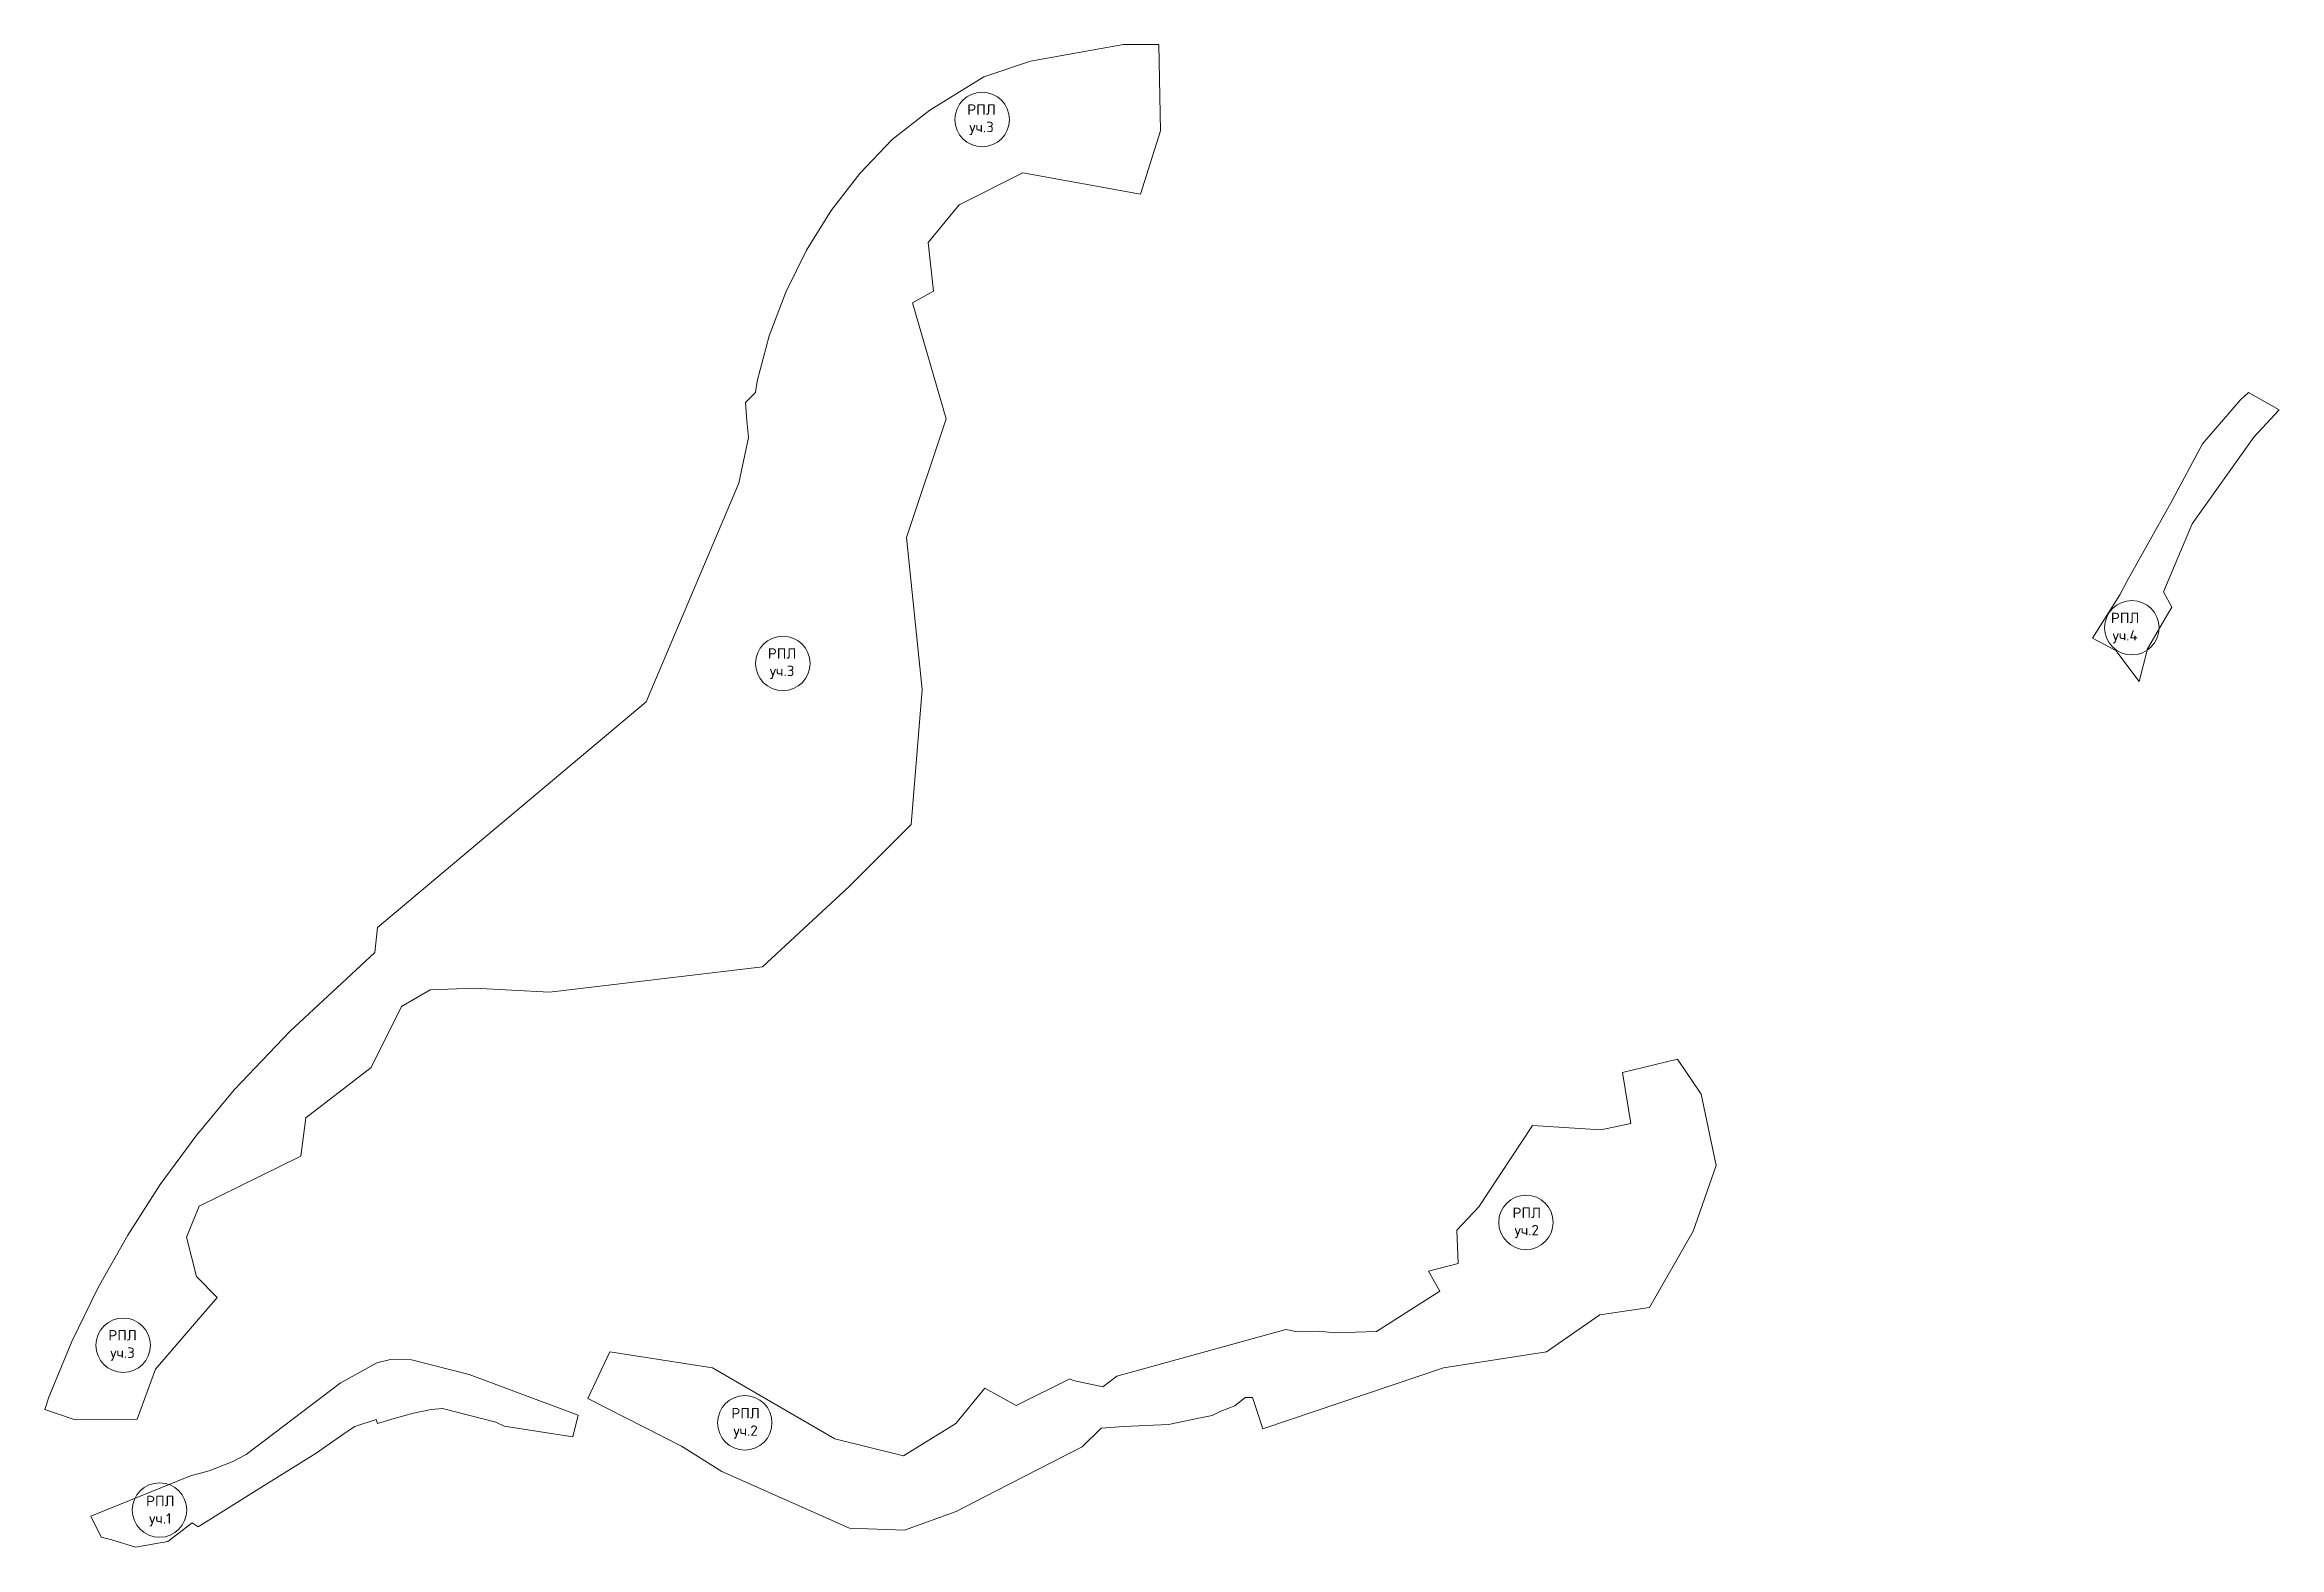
# Model space of a CAD drawing. Extents: x 1391563 to 1397850, y 355631 to 360455.
# Drawn here: x 1391563 to 1392959, y 355631 to 356570 of the extents above; entities that cross this region are included whole.
import ezdxf

# ---------------------------------------------------------------- set-up
doc = ezdxf.new("R2010")
doc.units = 0
doc.header["$MEASUREMENT"] = 0
doc.layers.add('РПЛ', color=70, linetype='Continuous')
doc.styles.get("Standard").update_dxf_attribs({"font": 'simplex.shx'})

msp = doc.modelspace()

# ---------------------------------------------------------------- texts
at = {"layer": 'РПЛ', "char_height": 6.53, "width": 6.533, "attachment_point": 2}
for s, insert in [('РПЛ\\Pуч.3', (1392147.8, 356532.8)), ('РПЛ\\Pуч.4', (1392862.2, 356215)), ('РПЛ\\Pуч.3', (1392023.2, 356192.8)), ('РПЛ\\Pуч.2', (1392488.4, 355843.2)), ('РПЛ\\Pуч.3', (1391611.2, 355766.6)), ('РПЛ\\Pуч.2', (1392000.4, 355717.9)), ('РПЛ\\Pуч.1', (1391634.8, 355663))]:
    msp.add_mtext(s, dxfattribs=dict(at, insert=insert))

# ---------------------------------------------------------------- linework, layer by layer
at = {"layer": 'РПЛ', "lineweight": 20}
for points in [[(1391631.7, 355742.2), (1391620.4, 355711), (1391580.9, 355710.7), (1391562.6, 355717), (1391565.2, 355724.7), (1391579.6, 355759.4), (1391596, 355793.2), (1391614.4, 355825.9), (1391634.7, 355857.5), (1391656.9, 355887.8), (1391680.9, 355916.7), (1391715.9, 355953.4), (1391768.9, 356002.7), (1391770.4, 356018.2), (1391938.3, 356159.3), (1391996.1, 356296), (1392002.2, 356324.5), (1392001.2, 356335), (1392000.3, 356346.4), (1392006.5, 356352.7), (1392007.7, 356359.7), (1392015.2, 356388), (1392025.5, 356415.4), (1392038.5, 356441.7), (1392053.9, 356466.4), (1392071.8, 356489.6), (1392091.9, 356510.8), (1392115.6, 356529.2), (1392149.3, 356549.9), (1392178.4, 356559.7), (1392236.4, 356570.1), (1392258.6, 356570.1), (1392259.5, 356516.3), (1392247.2, 356476.6), (1392173.6, 356489.9), (1392133.9, 356469.9), (1392114.5, 356446.5), (1392117.7, 356416.1), (1392104.6, 356408.7), (1392125.8, 356336.2), (1392100.9, 356262), (1392110.8, 356167.1), (1392103.9, 356082.6), (1392065.2, 356043.8), (1392010.9, 355993.6), (1391877.9, 355977.9), (1391830.9, 355980.3), (1391803.4, 355979.2), (1391785.4, 355968.9), (1391766.5, 355930.8), (1391725.6, 355899.2), (1391722.6, 355875.3), (1391659.1, 355844.1), (1391651.2, 355824.6), (1391657.5, 355800), (1391670.3, 355787), (1391631.7, 355742.2)], [(1392841.9, 356199), (1392858.8, 356226.2), (1392863.3, 356234.5), (1392891.6, 356285.2), (1392910.5, 356320.5), (1392934.2, 356348), (1392939.2, 356352.6), (1392958.5, 356341.9), (1392942.7, 356324.8), (1392904.1, 356270.6), (1392886.2, 356228), (1392891.4, 356218.5), (1392885.1, 356207.8), (1392876.1, 356192.5), (1392870.9, 356172), (1392856.3, 356191.3), (1392841.9, 356199)], [(1392156.5, 355665.9), (1392210.6, 355693.7), (1392222.5, 355705.3), (1392236.6, 355706.3), (1392264.5, 355707.6), (1392282.6, 355711.3), (1392291.8, 355713.2), (1392297.3, 355715.9), (1392306.1, 355719.3), (1392312.4, 355724.4), (1392317.1, 355724.5), (1392319.6, 355717), (1392323.6, 355704.8), (1392436.3, 355742.9), (1392500.7, 355753), (1392534, 355776.1), (1392565.1, 355780.6), (1392592.4, 355828.4), (1392606.8, 355869.5), (1392597.3, 355914), (1392582.6, 355935.9), (1392548.2, 355927.5), (1392553.4, 355895.7), (1392534.7, 355891.8), (1392491.9, 355894.5), (1392458.5, 355843.7), (1392444.8, 355829.1), (1392445.5, 355808.1), (1392427, 355803.4), (1392434.1, 355790.9), (1392394.6, 355765.6), (1392368.3, 355764.8), (1392358.7, 355765.9), (1392345.2, 355765.5), (1392337.9, 355766.9), (1392232.4, 355737.8), (1392223.5, 355731.1), (1392205.1, 355735.1), (1392203, 355736.1), (1392169.5, 355719.4), (1392149.9, 355730.3), (1392131.8, 355708.1), (1392099.1, 355687.9), (1392056.1, 355698.7), (1391979.7, 355742.9), (1391915.6, 355752.9), (1391901.9, 355723.9), (1391960.3, 355694.1), (1391985.5, 355678.1), (1392065.3, 355642.7), (1392099.7, 355641.6), (1392131.9, 355653.2), (1392156.5, 355665.9)], [(1391591.4, 355650.2), (1391597.8, 355637.2), (1391604.6, 355635.5), (1391619.2, 355630.8), (1391639.5, 355634.4), (1391654.7, 355646.1), (1391658.4, 355643.5), (1391698.1, 355668.3), (1391732.2, 355689.7), (1391750.9, 355702.8), (1391756.4, 355706.3), (1391769.6, 355710.7), (1391770.4, 355708.1), (1391780.8, 355711.4), (1391792.9, 355714.6), (1391803.9, 355716.9), (1391811.1, 355717.5), (1391844.4, 355709.1), (1391849.6, 355706.5), (1391892.4, 355699.8), (1391895.9, 355713.3), (1391827.7, 355738.9), (1391791.8, 355747.9), (1391778.5, 355748.1), (1391770, 355746.2), (1391747.1, 355733.5), (1391688.5, 355688.9), (1391679.6, 355684.2), (1391665.3, 355678.6), (1391653.7, 355675.5), (1391591.4, 355650.2)]]:
    msp.add_lwpolyline(points, dxfattribs=at)
at = {"layer": 'РПЛ', "lineweight": 0}
for centre in [(1392148.2, 356523.3), (1392866.4, 356205.6), (1392023.7, 356183.3), (1392487.9, 355833.9), (1391611.6, 355757.1), (1391999.9, 355708.6), (1391634.3, 355654.1)]:
    msp.add_circle(centre, 17, dxfattribs=at)

msp.set_redraw_order([(e.dxf.handle, doc.entitydb.next_handle()) for e in msp.query("TEXT MTEXT ATTDEF DIMENSION ARC_DIMENSION")])  # texts and dimensions are drawn at this point

doc.saveas('drawing.dxf')
